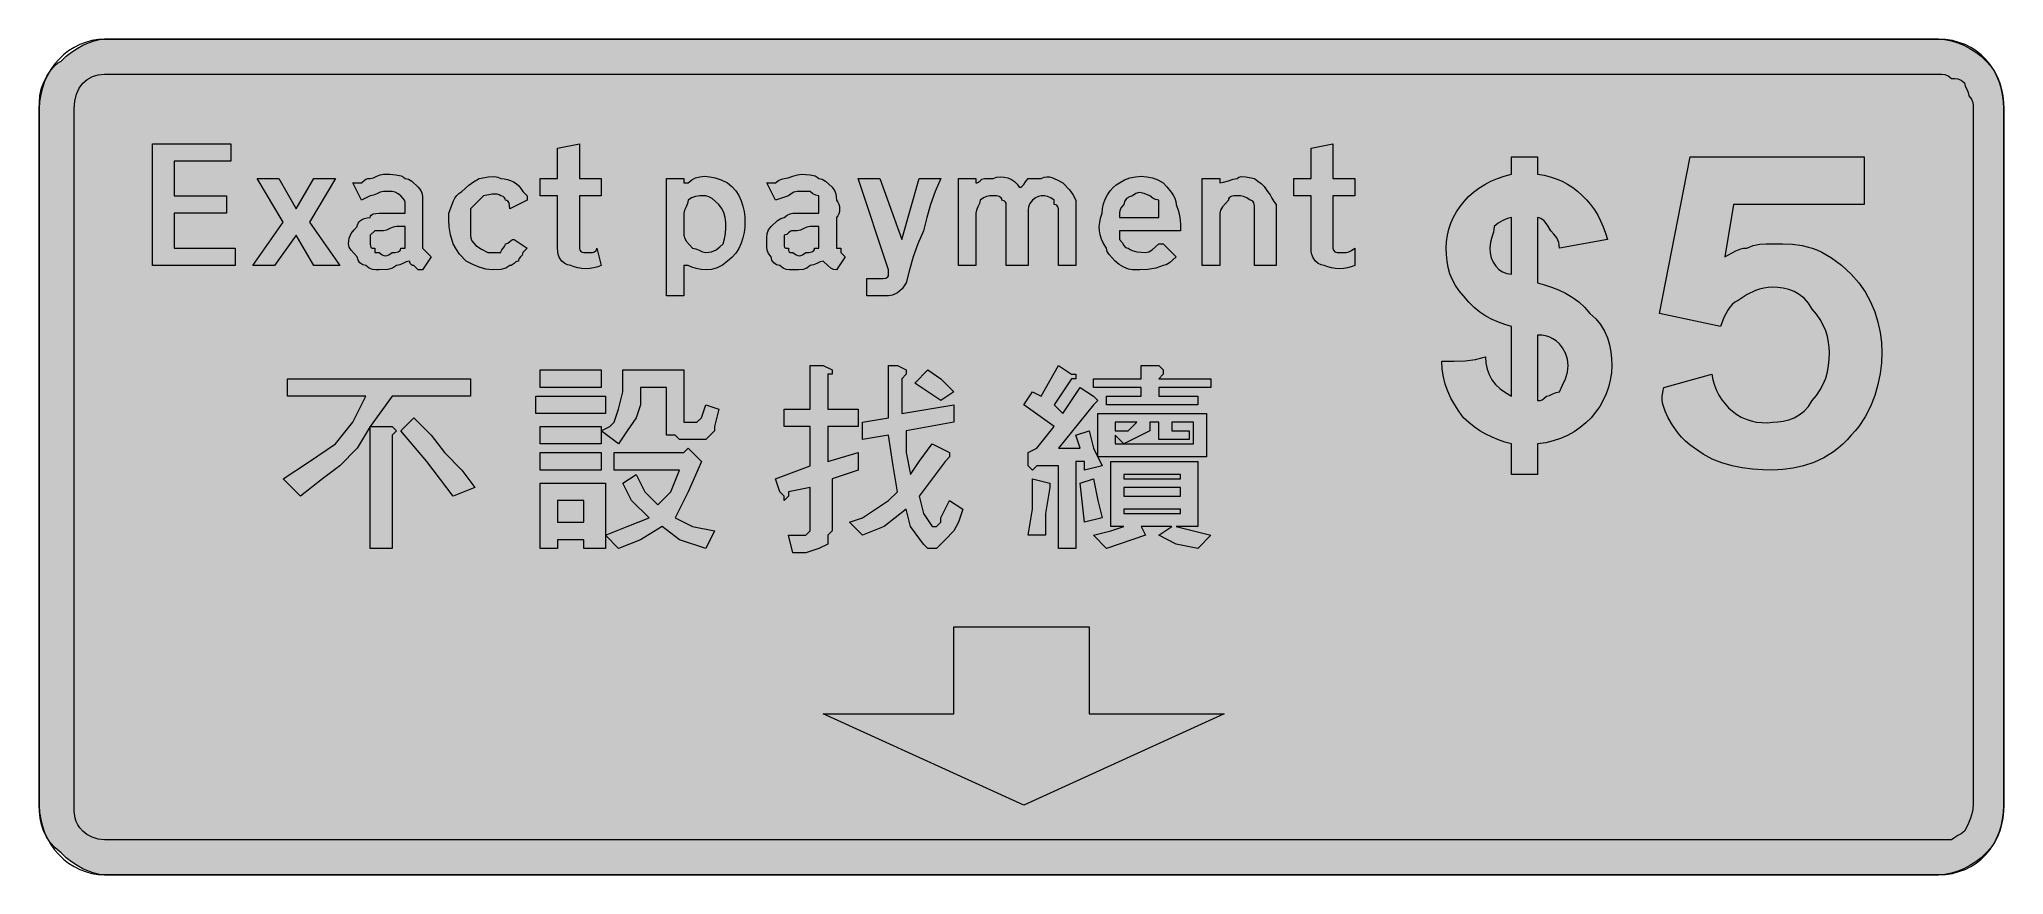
# Model space of a CAD drawing. Header units: metres. Extents: x 12 to 553, y 20 to 251.
import ezdxf

# ---------------------------------------------------------------- set-up
doc = ezdxf.new("R2010")
doc.units = ezdxf.units.M
for name, color, linetype, true_color in [('FILL_BLUE_0000FF', 7, 'Continuous', 0x0000ff), ('FILL_WHITE_FFFFFF', 7, 'Continuous', 0xffffff), ('STROKE_BLUE_0000FF', 7, 'Continuous', 0x0000ff), ('STROKE_WHITE_FFFFFF', 7, 'Continuous', 0xffffff)]:
    doc.layers.add(name, color=color, linetype=linetype, true_color=true_color)

msp = doc.modelspace()

# ---------------------------------------------------------------- hatches: boundary and pattern name
at = {"layer": 'FILL_BLUE_0000FF', "true_color": 0x0000ff}
h = msp.add_hatch(color=7, dxfattribs=at)
h.dxf.hatch_style = 1
h.paths.add_polyline_path([(535.47, 240.96), (536.37, 240.94), (537.27, 240.81), (538.17, 240.45), (539.07, 239.76), (539.97, 239.74), (540.87, 239.61), (541.77, 239.25), (542.67, 238.56), (542.86, 237.66), (543.27, 236.76), (543.68, 235.86), (543.87, 234.96), (544.56, 234.06), (544.92, 233.16), (545.05, 232.26), (545.07, 231.36), (545.07, 39.36), (544.86, 37.56), (544.32, 35.76), (543.55, 33.96), (542.67, 32.16), (541.77, 31.45), (540.87, 30.96), (539.97, 30.47), (539.07, 29.76), (535.47, 29.76), (30.27, 29.76), (28.49, 29.97), (26.82, 30.51), (25.38, 31.28), (24.27, 32.16), (23.48, 33.06), (22.88, 33.96), (22.46, 34.86), (22.17, 35.76), (21.91, 37.56), (21.87, 39.36), (21.87, 231.36), (22.03, 233.5), (22.51, 235.39), (23.26, 237.03), (24.27, 238.41), (25.5, 239.5), (26.93, 240.3), (28.53, 240.79), (30.27, 240.96), (535.47, 240.96)])
at = {"layer": 'FILL_WHITE_FFFFFF', "true_color": 0xffffff}
h = msp.add_hatch(color=7, dxfattribs=at)
h.dxf.hatch_style = 1
h.paths.add_polyline_path([(535.47, 250.56), (537.27, 250.45), (539.05, 250.13), (540.81, 249.61), (542.52, 248.91), (544.18, 248.04), (545.76, 247.02), (547.27, 245.85), (548.67, 244.56), (549.91, 243.16), (550.94, 241.65), (551.77, 240.07), (552.42, 238.41), (552.9, 236.7), (553.23, 234.94), (553.41, 233.16), (553.47, 231.36), (553.47, 39.36), (553.41, 37.56), (553.23, 35.78), (552.9, 34.02), (552.42, 32.31), (551.77, 30.65), (550.94, 29.07), (549.91, 27.56), (548.67, 26.16), (547.27, 24.87), (545.76, 23.7), (544.18, 22.68), (542.52, 21.81), (540.81, 21.11), (539.05, 20.59), (537.27, 20.27), (535.47, 20.16), (30.27, 20.16), (28.87, 20.27), (27.38, 20.59), (25.84, 21.11), (24.27, 21.81), (22.7, 22.68), (21.16, 23.7), (19.67, 24.87), (18.27, 26.16), (16.63, 27.56), (15.31, 29.07), (14.26, 30.65), (13.47, 32.31), (12.9, 34.02), (12.53, 35.78), (12.33, 37.56), (12.27, 39.36), (12.27, 231.36), (12.29, 233.16), (12.42, 234.96), (12.78, 236.76), (13.47, 238.56), (14.39, 240.34), (15.42, 242.01), (16.68, 243.45), (17.42, 244.06), (18.27, 244.56), (19.67, 245.85), (21.16, 247.02), (22.7, 248.04), (24.27, 248.91), (25.84, 249.61), (27.38, 250.13), (28.87, 250.45), (30.27, 250.56), (535.47, 250.56)])
h = msp.add_hatch(color=7, dxfattribs=at)
h.dxf.hatch_style = 1
h.paths.add_polyline_path([(43.47, 221.76), (65.07, 221.76), (65.07, 216.96), (49.47, 216.96), (49.47, 207.36), (63.87, 207.36), (63.87, 202.56), (49.47, 202.56), (49.47, 192.96), (66.27, 192.96), (66.27, 188.16), (43.47, 188.16), (43.47, 221.76)])
h = msp.add_hatch(color=7, dxfattribs=at)
h.dxf.hatch_style = 1
h.paths.add_polyline_path([(161.22, 192.36), (161.58, 191.95), (161.87, 191.81), (162.27, 191.76), (164.67, 191.76), (165.27, 191.91), (165.68, 192.27), (165.82, 192.56), (165.87, 192.96), (167.07, 188.16), (166.12, 187.77), (165.08, 187.48), (163.99, 187.32), (162.87, 187.26), (161.75, 187.32), (160.66, 187.48), (159.62, 187.77), (158.67, 188.16), (157.79, 188.35), (157.02, 188.76), (156.27, 189.36), (155.58, 190.26), (155.22, 191.16), (155.09, 192.06), (155.07, 192.96), (155.07, 207.36), (150.27, 207.36), (150.27, 212.16), (155.07, 212.16), (155.07, 220.56), (161.07, 221.76), (161.07, 212.16), (167.07, 212.16), (167.07, 207.36), (161.07, 207.36), (161.07, 192.96), (161.22, 192.36)])
h = msp.add_hatch(color=7, dxfattribs=at)
h.dxf.hatch_style = 1
h.paths.add_polyline_path([(368.82, 192.36), (369.18, 191.95), (369.47, 191.81), (369.87, 191.76), (372.27, 191.76), (373.02, 191.91), (373.79, 192.27), (374.67, 192.96), (374.67, 188.16), (373.72, 187.77), (372.68, 187.48), (371.59, 187.32), (370.47, 187.26), (369.35, 187.32), (368.26, 187.48), (367.22, 187.77), (366.27, 188.16), (365.39, 188.35), (364.62, 188.76), (363.87, 189.36), (363.18, 190.26), (362.82, 191.16), (362.69, 192.06), (362.67, 192.96), (362.67, 207.36), (357.87, 207.36), (357.87, 212.16), (362.67, 212.16), (362.67, 220.56), (368.67, 221.76), (368.67, 212.16), (374.67, 212.16), (374.67, 207.36), (368.67, 207.36), (368.67, 192.96), (368.82, 192.36)])
h = msp.add_hatch(color=7, dxfattribs=at)
h.dxf.hatch_style = 1
h.paths.add_polyline_path([(411.68, 158.07), (412.47, 156.66), (413.48, 155.37), (414.72, 154.18), (416.18, 153.12), (417.87, 152.16), (417.87, 171.36), (416.07, 171.87), (414.29, 172.5), (412.53, 173.28), (410.82, 174.21), (409.16, 175.31), (407.58, 176.59), (406.07, 178.07), (404.67, 179.76), (403.43, 181.16), (402.4, 182.67), (401.57, 184.25), (400.92, 185.91), (400.44, 187.62), (400.11, 189.38), (399.93, 191.16), (399.87, 192.96), (399.95, 194.74), (400.2, 196.49), (400.61, 198.2), (401.16, 199.86), (401.87, 201.46), (402.72, 203), (403.7, 204.47), (404.82, 205.86), (406.06, 207.17), (407.43, 208.38), (408.91, 209.5), (410.5, 210.51), (412.2, 211.41), (414, 212.19), (415.89, 212.84), (417.87, 213.36), (417.87, 218.16), (425.07, 218.16), (425.07, 213.36), (426.84, 213.07), (428.55, 212.64), (430.2, 212.08), (431.78, 211.39), (433.29, 210.59), (434.73, 209.67), (436.09, 208.64), (437.37, 207.51), (438.56, 206.28), (439.67, 204.96), (440.69, 203.55), (441.61, 202.05), (442.43, 200.48), (443.15, 198.84), (443.76, 197.13), (444.27, 195.36), (431.07, 192.96), (431.02, 193.81), (430.86, 194.55), (430.32, 195.81), (429.55, 196.84), (428.67, 197.76), (427.77, 199.33), (426.87, 200.46), (425.97, 201.13), (425.52, 201.3), (425.07, 201.36), (425.07, 183.36), (426.92, 182.85), (428.84, 182.22), (430.79, 181.44), (432.72, 180.51), (434.6, 179.41), (436.38, 178.13), (438.01, 176.65), (439.47, 174.96), (441.11, 173.5), (442.43, 171.87), (443.48, 170.09), (444.27, 168.21), (444.84, 166.28), (445.21, 164.33), (445.41, 162.41), (445.47, 160.56), (445.37, 158.55), (445.09, 156.58), (444.62, 154.66), (443.97, 152.8), (443.16, 151.01), (442.18, 149.3), (441.05, 147.68), (439.77, 146.16), (438.35, 144.76), (436.8, 143.47), (435.12, 142.33), (433.32, 141.32), (431.41, 140.47), (429.39, 139.79), (427.28, 139.28), (425.07, 138.96), (425.07, 130.56), (417.87, 130.56), (417.87, 138.96), (416.07, 139.47), (414.29, 140.08), (412.53, 140.82), (410.82, 141.66), (409.16, 142.62), (407.58, 143.68), (406.07, 144.87), (404.67, 146.16), (403.38, 147.96), (402.21, 149.78), (401.19, 151.62), (400.32, 153.51), (399.62, 155.45), (399.1, 157.47), (398.78, 159.56), (398.67, 161.76), (402.06, 161.78), (405.12, 161.91), (407.95, 162.27), (410.67, 162.96), (410.78, 161.22), (411.12, 159.58), (411.68, 158.07)])
h.paths.add_polyline_path([(415.47, 200.61), (414.16, 199.84), (413.07, 198.96), (412.88, 197.35), (412.47, 195.96), (412.06, 194.57), (411.87, 192.96), (411.98, 191.62), (412.3, 190.32), (412.82, 189.1), (413.52, 188.01), (414.39, 187.09), (415.41, 186.38), (416.58, 185.92), (417.87, 185.76), (417.87, 201.36), (416.78, 201.15), (415.47, 200.61)], flags=16)
h.paths.add_polyline_path([(425.78, 150.98), (426.27, 151.11), (426.76, 151.47), (427.47, 152.16), (428.37, 152.35), (429.27, 152.76), (430.17, 153.17), (431.07, 153.36), (431.95, 155.16), (432.72, 156.96), (433.26, 158.76), (433.47, 160.56), (433.26, 162.34), (432.72, 164.01), (431.95, 165.45), (431.07, 166.56), (430.17, 167.35), (429.29, 167.95), (428.43, 168.37), (427.62, 168.66), (426.18, 168.92), (425.07, 168.96), (425.07, 150.96), (425.78, 150.98)], flags=16)
h = msp.add_hatch(color=7, dxfattribs=at)
h.dxf.hatch_style = 1
h.paths.add_polyline_path([(473.36, 156.61), (473.79, 155.13), (474.35, 153.72), (475.02, 152.38), (475.81, 151.13), (476.7, 149.98), (477.69, 148.92), (478.77, 147.96), (479.94, 147.12), (481.18, 146.39), (482.49, 145.8), (483.87, 145.33), (485.3, 145.01), (486.79, 144.84), (488.31, 144.82), (489.87, 144.96), (491.27, 145.02), (492.74, 145.22), (494.24, 145.59), (495.72, 146.16), (497.15, 146.95), (498.48, 148), (499.66, 149.32), (500.67, 150.96), (501.91, 152.36), (502.94, 153.87), (503.77, 155.45), (504.42, 157.11), (504.9, 158.82), (505.23, 160.58), (505.41, 162.36), (505.47, 164.16), (505.41, 165.56), (505.23, 167.05), (504.9, 168.59), (504.42, 170.16), (503.77, 171.73), (502.94, 173.27), (501.91, 174.76), (500.67, 176.16), (499.66, 177.8), (498.48, 179.12), (497.15, 180.17), (495.72, 180.96), (494.24, 181.53), (492.74, 181.9), (491.27, 182.1), (489.87, 182.16), (488.57, 182.1), (487.36, 181.93), (486.2, 181.65), (485.07, 181.26), (482.78, 180.13), (480.27, 178.56), (479.42, 178.05), (478.68, 177.43), (478.01, 176.7), (477.42, 175.86), (476.39, 173.83), (475.47, 171.36), (458.67, 174.96), (467.07, 218.16), (515.07, 218.16), (515.07, 204.96), (479.07, 204.96), (476.67, 190.56), (479.67, 192.21), (481.06, 192.75), (481.82, 192.91), (482.67, 192.96), (484.47, 193.65), (486.27, 194.01), (488.07, 194.14), (489.87, 194.16), (492.57, 194.14), (495.27, 194.01), (497.97, 193.65), (500.67, 192.96), (502.02, 192.45), (503.37, 191.83), (506.07, 190.26), (508.77, 188.23), (511.47, 185.76), (513.55, 183.4), (515.31, 180.87), (516.76, 178.19), (517.92, 175.41), (518.79, 172.58), (519.4, 169.73), (519.76, 166.91), (519.87, 164.16), (519.76, 161.36), (519.4, 158.4), (518.79, 155.36), (517.92, 152.31), (516.76, 149.31), (515.31, 146.44), (513.55, 143.77), (512.55, 142.53), (511.47, 141.36), (510.32, 140.07), (509.11, 138.88), (507.87, 137.8), (506.58, 136.82), (503.9, 135.16), (501.12, 133.86), (498.29, 132.9), (495.44, 132.25), (492.62, 131.88), (489.87, 131.76), (487.12, 131.82), (484.3, 132.02), (481.45, 132.39), (478.62, 132.96), (475.84, 133.75), (473.16, 134.8), (470.63, 136.12), (468.27, 137.76), (466.98, 138.71), (465.8, 139.75), (464.73, 140.84), (463.77, 141.96), (462.2, 144.17), (461.07, 146.16), (460.21, 147.98), (459.57, 149.91), (459.41, 150.95), (459.38, 152.07), (459.53, 153.26), (459.87, 154.56), (473.07, 158.16), (473.36, 156.61)])
h = msp.add_hatch(color=7, dxfattribs=at)
h.dxf.hatch_style = 1
h.paths.add_polyline_path([(83.07, 196.56), (77.07, 188.16), (71.07, 188.16), (79.47, 200.16), (72.27, 212.16), (78.27, 212.16), (83.07, 203.76), (87.87, 212.16), (93.87, 212.16), (86.67, 200.16), (95.07, 188.16), (87.87, 188.16), (83.07, 196.56)])
h = msp.add_hatch(color=7, dxfattribs=at)
h.dxf.hatch_style = 1
h.paths.add_polyline_path([(101.78, 211.65), (102.27, 212.01), (102.76, 212.14), (103.47, 212.16), (104.37, 212.35), (105.27, 212.76), (106.17, 213.17), (107.07, 213.36), (108.85, 213.34), (110.52, 213.21), (111.96, 212.85), (112.57, 212.56), (113.07, 212.16), (113.97, 211.95), (114.87, 211.41), (116.67, 209.76), (117.36, 208.86), (117.72, 207.96), (117.85, 207.06), (117.87, 206.16), (117.87, 201.36), (117.87, 192.96), (119.07, 191.76), (120.27, 190.56), (117.87, 186.96), (116.67, 186.96), (115.47, 188.16), (115.07, 188.21), (114.78, 188.35), (114.42, 188.76), (114.27, 189.36), (113.37, 189.17), (112.47, 188.76), (111.57, 188.35), (110.67, 188.16), (110.17, 187.76), (109.58, 187.47), (108.27, 187.11), (105.87, 186.96), (104.97, 186.98), (104.07, 187.11), (103.17, 187.47), (102.27, 188.16), (101.39, 188.37), (100.62, 188.91), (100.08, 189.68), (99.87, 190.56), (98.22, 192.36), (97.68, 193.26), (97.47, 194.16), (97.52, 195.01), (97.68, 195.75), (98.22, 197.01), (98.99, 198.04), (99.87, 198.96), (99.93, 199.41), (100.1, 199.84), (100.38, 200.25), (100.77, 200.61), (101.28, 200.92), (101.9, 201.15), (102.63, 201.31), (103.47, 201.36), (103.52, 201.76), (103.68, 202.05), (104.22, 202.41), (104.99, 202.54), (105.87, 202.56), (109.47, 202.56), (113.07, 202.56), (113.07, 203.76), (113.07, 204.96), (113.05, 205.67), (112.92, 206.16), (112.56, 206.65), (111.87, 207.36), (111.12, 207.96), (110.35, 208.37), (109.47, 208.56), (107.07, 208.56), (106.17, 208.37), (105.27, 207.96), (104.37, 207.55), (103.47, 207.36), (101.07, 206.16), (98.67, 210.96), (101.07, 210.96), (101.78, 211.65)])
h.paths.add_polyline_path([(107.22, 190.92), (107.67, 190.86), (108.12, 190.92), (108.57, 191.08), (109.47, 191.76), (110.35, 191.78), (111.12, 191.91), (111.66, 192.27), (111.82, 192.56), (111.87, 192.96), (113.07, 192.96), (113.07, 194.16), (113.07, 198.96), (110.67, 198.96), (109.77, 198.77), (108.87, 198.36), (107.97, 197.95), (107.07, 197.76), (104.67, 197.76), (103.47, 196.56), (103.47, 194.16), (103.49, 193.47), (103.62, 193.11), (103.98, 192.98), (104.67, 192.96), (104.67, 191.76), (105.87, 191.76), (106.77, 191.08), (107.22, 190.92)], flags=16)
h = msp.add_hatch(color=7, dxfattribs=at)
h.dxf.hatch_style = 1
h.paths.add_polyline_path([(139.47, 191.76), (139.52, 192.16), (139.66, 192.47), (140.07, 192.96), (140.48, 193.45), (140.62, 193.76), (140.67, 194.16), (141.07, 194.21), (141.38, 194.35), (141.87, 194.76), (142.36, 195.17), (142.67, 195.31), (143.07, 195.36), (146.67, 192.96), (145.47, 191.76), (145.42, 191.36), (145.28, 191.05), (144.87, 190.56), (144.46, 190.07), (144.32, 189.76), (144.27, 189.36), (143.87, 189.31), (143.56, 189.17), (143.07, 188.76), (142.58, 188.35), (142.27, 188.21), (141.87, 188.16), (141.37, 187.76), (140.78, 187.47), (139.47, 187.11), (137.07, 186.96), (135.27, 187.17), (133.47, 187.71), (131.67, 188.48), (129.87, 189.36), (128.07, 191.31), (127.17, 192.57), (126.27, 194.16), (125.58, 196.65), (125.22, 198.81), (125.09, 200.74), (125.07, 202.56), (126.42, 206.01), (126.79, 206.77), (127.26, 207.45), (127.88, 208.06), (128.67, 208.56), (130.62, 210.36), (131.88, 211.26), (133.47, 212.16), (136.02, 212.61), (137.69, 212.67), (138.57, 212.5), (139.47, 212.16), (140.37, 212.1), (141.25, 211.93), (142.11, 211.65), (142.92, 211.26), (143.68, 210.75), (144.36, 210.13), (144.97, 209.4), (145.47, 208.56), (146.67, 207.36), (146.67, 206.16), (141.87, 203.76), (141.85, 204.64), (141.72, 205.41), (141.36, 205.95), (141.07, 206.11), (140.67, 206.16), (140.62, 206.56), (140.48, 206.85), (140.07, 207.21), (139.47, 207.36), (138.97, 207.7), (138.38, 207.87), (137.07, 207.81), (134.67, 207.36), (131.07, 203.76), (131.07, 196.56), (131.18, 195.71), (131.48, 194.97), (131.96, 194.3), (132.57, 193.71), (134.11, 192.68), (135.87, 191.76), (139.47, 191.76)])
h = msp.add_hatch(color=7, dxfattribs=at)
h.dxf.hatch_style = 1
h.paths.add_polyline_path([(193.1, 212.31), (194.28, 212.65), (195.57, 212.76), (196.98, 212.65), (198.5, 212.31), (200.13, 211.75), (201.87, 210.96), (203.11, 209.95), (204.14, 208.77), (204.97, 207.44), (205.62, 206.01), (206.1, 204.53), (206.43, 203.03), (206.61, 201.56), (206.67, 200.16), (206.61, 198.76), (206.43, 197.29), (206.1, 195.79), (205.62, 194.31), (204.97, 192.88), (204.14, 191.55), (203.11, 190.37), (201.87, 189.36), (200.47, 188.23), (199, 187.48), (197.5, 187.08), (196.02, 186.96), (194.59, 187.06), (193.26, 187.33), (192.08, 187.72), (191.07, 188.16), (189.87, 188.16), (189.87, 179.76), (185.07, 179.76), (185.07, 212.16), (189.87, 212.16), (189.87, 210.96), (191.07, 210.96), (192.03, 211.75), (193.1, 212.31)])
h.paths.add_polyline_path([(190.47, 204.36), (190.06, 203.46), (189.87, 202.56), (189.87, 201.36), (189.87, 197.76), (189.87, 196.56), (190.08, 195.66), (190.62, 194.76), (192.27, 192.96), (193.17, 192.77), (194.07, 192.36), (194.97, 191.95), (195.87, 191.76), (196.72, 191.81), (197.46, 191.97), (198.72, 192.51), (199.75, 193.28), (200.67, 194.16), (201.06, 195.56), (201.33, 197.03), (201.45, 198.53), (201.42, 200.01), (201.22, 201.44), (200.84, 202.77), (200.26, 203.95), (199.47, 204.96), (197.67, 206.61), (196.77, 207.15), (195.87, 207.36), (194.28, 207.34), (193.02, 207.21), (191.99, 206.85), (191.07, 206.16), (190.88, 205.26), (190.47, 204.36)], flags=16)
h = msp.add_hatch(color=7, dxfattribs=at)
h.dxf.hatch_style = 1
h.paths.add_polyline_path([(215.95, 211.65), (216.72, 212.01), (217.47, 212.16), (218.56, 212.35), (219.87, 212.76), (221.18, 213.17), (222.27, 213.36), (224.67, 213.21), (225.98, 212.85), (226.57, 212.56), (227.07, 212.16), (227.97, 211.95), (228.87, 211.41), (230.67, 209.76), (231.36, 208.86), (231.72, 207.96), (231.85, 207.06), (231.87, 206.16), (232.26, 205.66), (232.55, 205.07), (232.71, 204.43), (232.77, 203.76), (232.71, 203.09), (232.55, 202.45), (232.26, 201.86), (231.87, 201.36), (231.87, 192.96), (233.07, 192.96), (233.07, 191.76), (234.27, 190.56), (231.87, 186.96), (231.12, 187.11), (230.35, 187.47), (229.47, 188.16), (228.27, 189.36), (227.37, 189.17), (226.47, 188.76), (225.57, 188.35), (224.67, 188.16), (223.75, 187.47), (222.72, 187.11), (221.46, 186.98), (219.87, 186.96), (218.97, 186.98), (218.07, 187.11), (217.17, 187.47), (216.27, 188.16), (215.39, 188.37), (214.62, 188.91), (214.08, 189.68), (213.87, 190.56), (213.18, 191.46), (212.82, 192.36), (212.69, 193.26), (212.67, 194.16), (212.69, 195.75), (212.82, 197.01), (213.18, 198.04), (213.87, 198.96), (215.67, 200.61), (216.57, 201.15), (217.47, 201.36), (218.35, 202.05), (219.12, 202.41), (219.87, 202.56), (223.47, 202.56), (227.07, 202.56), (227.07, 203.76), (227.07, 204.96), (227.07, 207.36), (226.19, 207.55), (225.42, 207.96), (224.67, 208.56), (221.07, 208.56), (220.19, 208.37), (219.42, 207.96), (218.67, 207.36), (215.07, 206.16), (212.67, 210.96), (215.07, 210.96), (215.95, 211.65)])
h.paths.add_polyline_path([(221.22, 190.92), (221.67, 190.86), (222.12, 190.92), (222.57, 191.08), (223.47, 191.76), (224.35, 191.78), (225.12, 191.91), (225.66, 192.27), (225.82, 192.56), (225.87, 192.96), (227.07, 192.96), (227.07, 194.16), (227.07, 198.96), (224.67, 198.96), (223.77, 198.77), (222.87, 198.36), (221.97, 197.95), (221.07, 197.76), (219.87, 197.76), (219.47, 197.71), (219.16, 197.57), (218.67, 197.16), (218.18, 196.75), (217.87, 196.61), (217.47, 196.56), (217.47, 194.16), (217.49, 193.47), (217.62, 193.11), (217.98, 192.98), (218.67, 192.96), (218.69, 192.27), (218.82, 191.91), (219.18, 191.78), (219.87, 191.76), (220.77, 191.08), (221.22, 190.92)], flags=16)
h = msp.add_hatch(color=7, dxfattribs=at)
h.dxf.hatch_style = 1
h.paths.add_polyline_path([(246.27, 186.96), (237.87, 212.16), (243.87, 212.16), (249.87, 195.36), (254.67, 212.16), (260.67, 212.16), (259.08, 208.56), (257.82, 204.96), (256.79, 201.36), (255.87, 197.76), (254.28, 194.16), (253.02, 190.56), (251.99, 186.96), (251.07, 183.36), (250.57, 182.52), (249.98, 181.78), (249.34, 181.17), (248.67, 180.66), (247.36, 179.98), (246.27, 179.76), (242.67, 179.76), (240.27, 179.76), (240.27, 184.56), (243.87, 184.56), (244.75, 184.58), (245.52, 184.71), (246.06, 185.07), (246.22, 185.36), (246.27, 185.76), (246.27, 186.96)])
h = msp.add_hatch(color=7, dxfattribs=at)
h.dxf.hatch_style = 1
h.paths.add_polyline_path([(270.27, 210.96), (270.67, 211.01), (270.98, 211.15), (271.47, 211.56), (271.96, 211.97), (272.27, 212.11), (272.67, 212.16), (275.07, 212.16), (276.02, 212.5), (277.04, 212.63), (278.09, 212.56), (279.12, 212.31), (280.1, 211.89), (280.98, 211.32), (281.71, 210.6), (282.27, 209.76), (282.67, 209.81), (282.98, 209.97), (283.47, 210.51), (283.96, 211.28), (284.67, 212.16), (288.27, 212.16), (289.12, 212.5), (289.88, 212.65), (290.59, 212.62), (291.27, 212.46), (292.66, 211.82), (294.27, 210.96), (296.07, 209.01), (296.97, 207.75), (297.87, 206.16), (297.87, 204.96), (297.87, 188.16), (293.07, 188.16), (293.07, 203.76), (292.92, 204.36), (292.56, 204.77), (292.27, 204.91), (291.87, 204.96), (291.87, 206.16), (290.97, 206.85), (290.07, 207.21), (289.17, 207.34), (288.27, 207.36), (287.52, 207.21), (286.75, 206.85), (285.87, 206.16), (285.18, 205.26), (284.82, 204.36), (284.69, 203.46), (284.67, 202.56), (284.67, 188.16), (278.67, 188.16), (278.67, 203.76), (278.67, 204.96), (278.62, 205.36), (278.48, 205.65), (278.07, 206.01), (277.47, 206.16), (277.42, 206.56), (277.26, 206.85), (276.72, 207.21), (275.95, 207.34), (275.07, 207.36), (274.17, 207.34), (273.27, 207.21), (272.37, 206.85), (271.47, 206.16), (271.28, 205.26), (270.87, 204.36), (270.46, 203.46), (270.27, 202.56), (270.27, 188.16), (265.47, 188.16), (265.47, 212.16), (270.27, 212.16), (270.27, 210.96)])
h = msp.add_hatch(color=7, dxfattribs=at)
h.dxf.hatch_style = 1
h.paths.add_polyline_path([(311.07, 187.71), (309.76, 188.48), (308.67, 189.36), (307.02, 191.16), (306.48, 192.06), (306.27, 192.96), (305.48, 194.26), (304.9, 195.47), (304.52, 196.63), (304.32, 197.76), (304.29, 198.89), (304.41, 200.05), (304.68, 201.26), (305.07, 202.56), (305.18, 203.91), (305.48, 205.22), (305.96, 206.48), (306.57, 207.66), (307.3, 208.72), (308.11, 209.65), (308.97, 210.4), (309.87, 210.96), (311.27, 211.75), (312.76, 212.31), (314.3, 212.65), (315.87, 212.76), (317.44, 212.65), (318.98, 212.31), (320.47, 211.75), (321.87, 210.96), (322.94, 209.85), (324.12, 208.41), (324.65, 207.6), (325.08, 206.74), (325.36, 205.86), (325.47, 204.96), (326.16, 203.16), (326.52, 201.36), (326.65, 199.56), (326.67, 197.76), (309.87, 197.76), (309.87, 195.36), (310.58, 194.48), (311.07, 193.71), (311.56, 193.17), (311.87, 193.01), (312.27, 192.96), (312.77, 192.56), (313.36, 192.27), (314.67, 191.91), (317.07, 191.76), (317.97, 191.97), (318.87, 192.51), (320.67, 194.16), (321.87, 194.16), (325.47, 190.56), (323.67, 188.91), (322.77, 188.37), (321.87, 188.16), (320.92, 187.76), (319.88, 187.47), (317.67, 187.11), (315.46, 186.98), (313.47, 186.96), (312.38, 187.17), (311.07, 187.71)])
h.paths.add_polyline_path([(320.67, 206.16), (319.79, 206.35), (319.02, 206.76), (318.27, 207.36), (316.68, 208.03), (315.42, 208.26), (314.88, 208.2), (314.39, 208.03), (313.47, 207.36), (312.59, 207.15), (311.82, 206.61), (311.28, 205.84), (311.07, 204.96), (310.38, 204.23), (310.02, 203.61), (309.89, 202.77), (309.87, 201.36), (320.67, 201.36), (320.67, 206.16)], flags=16)
h = msp.add_hatch(color=7, dxfattribs=at)
h.dxf.hatch_style = 1
h.paths.add_polyline_path([(341.39, 207.34), (340.62, 207.21), (340.08, 206.85), (339.92, 206.56), (339.87, 206.16), (338.22, 204.36), (337.68, 203.46), (337.47, 202.56), (337.47, 188.16), (332.67, 188.16), (332.67, 212.16), (337.47, 212.16), (337.47, 210.96), (338.56, 211.15), (339.87, 211.56), (341.18, 211.97), (342.27, 212.16), (342.77, 212.5), (343.36, 212.67), (344.67, 212.61), (347.07, 212.16), (347.97, 211.43), (348.87, 210.81), (349.77, 209.97), (350.67, 208.56), (351.38, 207.66), (351.87, 206.76), (352.36, 205.86), (353.07, 204.96), (353.07, 188.16), (347.07, 188.16), (347.07, 203.76), (347.05, 204.64), (346.92, 205.41), (346.56, 205.95), (346.27, 206.11), (345.87, 206.16), (344.97, 206.85), (344.07, 207.21), (343.17, 207.34), (342.27, 207.36), (341.39, 207.34)])
h = msp.add_hatch(color=7, dxfattribs=at)
h.dxf.hatch_style = 1
h.paths.add_polyline_path([(90.27, 129.36), (84.27, 124.56), (79.47, 129.36), (86.67, 134.16), (93.87, 138.96), (98.67, 144.96), (102.27, 152.16), (80.67, 152.16), (80.67, 156.96), (131.07, 156.96), (131.07, 152.16), (109.47, 152.16), (103.47, 143.76), (99.87, 137.76), (95.07, 132.96), (90.27, 129.36)])
h = msp.add_hatch(color=7, dxfattribs=at)
h.dxf.hatch_style = 1
h.paths.add_polyline_path([(167.07, 159.36), (167.07, 154.56), (150.27, 154.56), (150.27, 159.36), (167.07, 159.36)])
h = msp.add_hatch(color=7, dxfattribs=at)
h.dxf.hatch_style = 1
h.paths.add_polyline_path([(189.87, 159.36), (189.87, 147.36), (189.87, 144.96), (191.07, 144.96), (192.27, 144.96), (193.47, 144.96), (194.67, 146.16), (195.87, 149.76), (199.47, 148.56), (198.27, 143.76), (198.27, 142.56), (197.07, 141.36), (195.87, 140.16), (194.67, 140.16), (188.67, 140.16), (187.47, 141.36), (185.07, 141.36), (185.07, 142.56), (185.07, 144.96), (185.07, 154.56), (177.87, 154.56), (177.87, 149.76), (176.67, 146.16), (174.27, 142.56), (171.87, 138.96), (167.07, 142.56), (169.47, 143.76), (170.67, 144.96), (171.87, 148.56), (173.07, 153.36), (173.07, 159.36), (189.87, 159.36)])
h = msp.add_hatch(color=7, dxfattribs=at)
h.dxf.hatch_style = 1
h.paths.add_polyline_path([(224.67, 148.56), (224.67, 160.56), (228.27, 160.56), (230.67, 159.36), (230.67, 158.16), (229.47, 158.16), (229.47, 148.56), (237.87, 148.56), (237.87, 143.76), (229.47, 143.76), (229.47, 134.16), (237.87, 136.56), (237.87, 131.76), (230.67, 129.36), (230.67, 114.96), (229.47, 113.76), (229.47, 111.36), (227.07, 110.16), (223.47, 108.96), (219.87, 108.96), (218.67, 113.76), (222.27, 113.76), (223.47, 113.76), (224.67, 114.96), (224.67, 116.16), (224.67, 117.36), (224.67, 126.96), (218.67, 125.76), (218.67, 124.56), (217.47, 123.36), (217.47, 124.56), (216.27, 125.76), (215.07, 129.36), (224.67, 132.96), (224.67, 143.76), (217.47, 143.76), (217.47, 148.56), (224.67, 148.56)])
h = msp.add_hatch(color=7, dxfattribs=at)
h.dxf.hatch_style = 1
h.paths.add_polyline_path([(246.27, 146.16), (246.27, 160.56), (248.67, 160.56), (251.07, 159.36), (251.07, 158.16), (249.87, 156.96), (249.87, 147.36), (264.27, 149.76), (264.27, 144.96), (251.07, 142.56), (251.07, 136.56), (252.27, 130.56), (254.67, 134.16), (258.27, 138.96), (260.67, 137.76), (263.07, 136.56), (263.07, 135.36), (261.87, 134.16), (258.27, 129.36), (254.67, 124.56), (255.87, 119.76), (258.27, 116.16), (259.47, 116.16), (260.67, 117.36), (260.67, 118.56), (263.07, 123.36), (266.67, 120.96), (265.47, 117.36), (264.27, 114.96), (261.87, 112.56), (260.67, 111.36), (259.47, 110.16), (258.27, 110.16), (257.07, 110.16), (255.87, 111.36), (252.27, 116.16), (251.07, 120.96), (245.07, 116.16), (239.07, 113.76), (235.47, 117.36), (239.07, 118.56), (242.67, 120.96), (246.27, 123.36), (248.67, 125.76), (247.47, 132.96), (246.27, 141.36), (239.07, 140.16), (239.07, 144.96), (246.27, 146.16)])
h = msp.add_hatch(color=7, dxfattribs=at)
h.dxf.hatch_style = 1
h.paths.add_polyline_path([(257.07, 153.36), (253.47, 155.76), (257.07, 159.36), (260.67, 156.96), (264.27, 153.36), (260.67, 150.96), (257.07, 153.36)])
h = msp.add_hatch(color=7, dxfattribs=at)
h.dxf.hatch_style = 1
h.paths.add_polyline_path([(288.27, 152.16), (293.07, 160.56), (296.67, 158.16), (297.87, 158.16), (297.87, 156.96), (296.67, 156.96), (291.87, 149.76), (294.27, 147.36), (299.07, 154.56), (302.67, 152.16), (303.87, 150.96), (302.67, 149.76), (293.07, 137.76), (299.07, 137.76), (297.87, 141.36), (301.47, 142.56), (302.67, 137.76), (305.07, 132.96), (300.27, 131.76), (300.27, 134.16), (297.87, 134.16), (297.87, 110.16), (293.07, 110.16), (293.07, 132.96), (287.07, 132.96), (285.87, 131.76), (284.67, 132.96), (284.67, 136.56), (287.07, 137.76), (291.87, 143.76), (283.47, 149.76), (285.87, 153.36), (288.27, 152.16)])
h = msp.add_hatch(color=7, dxfattribs=at)
h.dxf.hatch_style = 1
h.paths.add_polyline_path([(315.87, 156.96), (315.87, 160.56), (320.67, 160.56), (321.87, 159.36), (321.87, 158.16), (320.67, 156.96), (335.07, 156.96), (335.07, 154.56), (320.67, 154.56), (320.67, 152.16), (331.47, 152.16), (331.47, 149.76), (306.27, 149.76), (306.27, 152.16), (315.87, 152.16), (315.87, 154.56), (302.67, 154.56), (302.67, 156.96), (315.87, 156.96)])
h = msp.add_hatch(color=7, dxfattribs=at)
h.dxf.hatch_style = 1
h.paths.add_polyline_path([(168.27, 152.16), (168.27, 147.36), (149.07, 147.36), (149.07, 152.16), (168.27, 152.16)])
h = msp.add_hatch(color=7, dxfattribs=at)
h.dxf.hatch_style = 1
h.paths.add_polyline_path([(119.07, 134.16), (111.87, 142.56), (115.47, 146.16), (120.27, 141.36), (123.87, 136.56), (128.67, 131.76), (132.27, 126.96), (126.27, 124.56), (119.07, 134.16)])
h = msp.add_hatch(color=7, dxfattribs=at)
h.dxf.hatch_style = 1
h.paths.add_polyline_path([(303.87, 135.36), (303.87, 147.36), (333.87, 147.36), (333.87, 135.36), (303.87, 135.36)])
h.paths.add_polyline_path([(308.67, 144.96), (308.67, 142.56), (312.27, 142.56), (314.67, 144.96), (308.67, 144.96)], flags=16)
h.paths.add_polyline_path([(308.67, 138.96), (311.07, 138.96), (308.67, 141.36), (308.67, 138.96)], flags=16)
h.paths.add_polyline_path([(330.27, 138.96), (330.27, 144.96), (324.27, 144.96), (324.27, 142.56), (325.47, 142.56), (329.07, 142.56), (329.07, 140.16), (323.07, 140.16), (321.87, 140.16), (320.67, 140.16), (320.67, 141.36), (320.67, 142.56), (320.67, 144.96), (318.27, 144.96), (318.27, 142.56), (315.87, 141.36), (313.47, 140.16), (311.07, 138.96), (330.27, 138.96)], flags=16)
h = msp.add_hatch(color=7, dxfattribs=at)
h.dxf.hatch_style = 1
h.paths.add_polyline_path([(110.67, 142.56), (109.47, 141.36), (109.47, 110.16), (103.47, 110.16), (103.47, 143.76), (108.27, 143.76), (109.47, 143.76), (110.67, 142.56)])
h = msp.add_hatch(color=7, dxfattribs=at)
h.dxf.hatch_style = 1
h.paths.add_polyline_path([(167.07, 143.76), (167.07, 138.96), (150.27, 138.96), (150.27, 143.76), (167.07, 143.76)])
h = msp.add_hatch(color=7, dxfattribs=at)
h.dxf.hatch_style = 1
h.paths.add_polyline_path([(167.07, 136.56), (167.07, 131.76), (150.27, 131.76), (150.27, 136.56), (167.07, 136.56)])
h = msp.add_hatch(color=7, dxfattribs=at)
h.dxf.hatch_style = 1
h.paths.add_polyline_path([(189.87, 136.56), (191.07, 137.76), (194.67, 134.16), (191.07, 125.76), (187.47, 118.56), (192.27, 116.16), (198.27, 114.96), (195.87, 110.16), (188.67, 112.56), (183.87, 116.16), (177.87, 112.56), (171.87, 110.16), (168.27, 113.76), (174.27, 116.16), (180.27, 118.56), (175.47, 123.36), (173.07, 128.16), (176.67, 130.56), (179.07, 125.76), (182.67, 122.16), (186.27, 125.76), (188.67, 131.76), (170.67, 131.76), (170.67, 136.56), (189.87, 136.56)])
h = msp.add_hatch(color=7, dxfattribs=at)
h.dxf.hatch_style = 1
h.paths.add_polyline_path([(330.27, 114.96), (335.07, 113.76), (331.47, 110.16), (325.47, 111.36), (320.67, 113.76), (324.27, 116.16), (315.87, 116.16), (317.07, 113.76), (306.27, 110.16), (302.67, 113.76), (307.47, 114.96), (311.07, 116.16), (307.47, 116.16), (307.47, 134.16), (331.47, 134.16), (331.47, 116.16), (325.47, 116.16), (330.27, 114.96)])
h.paths.add_polyline_path([(311.07, 129.36), (326.67, 129.36), (326.67, 130.56), (311.07, 130.56), (311.07, 129.36)], flags=16)
h.paths.add_polyline_path([(311.07, 120.96), (311.07, 119.76), (326.67, 119.76), (326.67, 120.96), (311.07, 120.96)], flags=16)
h.paths.add_polyline_path([(326.67, 126.96), (311.07, 126.96), (311.07, 124.56), (326.67, 124.56), (326.67, 126.96)], flags=16)
h = msp.add_hatch(color=7, dxfattribs=at)
h.dxf.hatch_style = 1
h.paths.add_polyline_path([(162.27, 110.16), (162.27, 112.56), (155.07, 112.56), (155.07, 110.16), (150.27, 110.16), (150.27, 128.16), (168.27, 128.16), (168.27, 110.16), (162.27, 110.16)])
h.paths.add_polyline_path([(162.27, 123.36), (155.07, 123.36), (155.07, 117.36), (162.27, 117.36), (162.27, 123.36)], flags=16)
h = msp.add_hatch(color=7, dxfattribs=at)
h.dxf.hatch_style = 1
h.paths.add_polyline_path([(285.87, 120.96), (285.87, 129.36), (290.67, 128.16), (290.67, 126.96), (289.47, 119.76), (289.47, 113.76), (284.67, 113.76), (285.87, 120.96)])
h = msp.add_hatch(color=7, dxfattribs=at)
h.dxf.hatch_style = 1
h.paths.add_polyline_path([(303.87, 123.36), (305.07, 118.56), (300.27, 117.36), (299.07, 128.16), (302.67, 129.36), (303.87, 123.36)])
h = msp.add_hatch(color=7, dxfattribs=at)
h.dxf.hatch_style = 1
h.paths.add_polyline_path([(301.47, 88.56), (301.47, 64.56), (338.67, 64.56), (283.47, 39.36), (228.27, 64.56), (264.27, 64.56), (264.27, 88.56), (301.47, 88.56)])

# ---------------------------------------------------------------- linework, layer by layer
at = {"layer": 'FILL_BLUE_0000FF', "lineweight": 0, "true_color": 0x0000ff}
msp.add_lwpolyline([(535.47, 240.96), (536.37, 240.94), (537.27, 240.81), (538.17, 240.45), (539.07, 239.76), (539.97, 239.74), (540.87, 239.61), (541.77, 239.25), (542.67, 238.56), (542.86, 237.66), (543.27, 236.76), (543.68, 235.86), (543.87, 234.96), (544.56, 234.06), (544.92, 233.16), (545.05, 232.26), (545.07, 231.36), (545.07, 39.36), (544.86, 37.56), (544.32, 35.76), (543.55, 33.96), (542.67, 32.16), (541.77, 31.45), (540.87, 30.96), (539.97, 30.47), (539.07, 29.76), (535.47, 29.76), (30.27, 29.76), (28.49, 29.97), (26.82, 30.51), (25.38, 31.28), (24.27, 32.16), (23.48, 33.06), (22.88, 33.96), (22.46, 34.86), (22.17, 35.76), (21.91, 37.56), (21.87, 39.36), (21.87, 231.36), (22.03, 233.5), (22.51, 235.39), (23.26, 237.03), (24.27, 238.41), (25.5, 239.5), (26.93, 240.3), (28.53, 240.79), (30.27, 240.96)], close=True, dxfattribs=at)
at = {"layer": 'FILL_WHITE_FFFFFF', "lineweight": 0, "true_color": 0xffffff}
for points in [[(535.47, 250.56), (537.27, 250.45), (539.05, 250.13), (540.81, 249.61), (542.52, 248.91), (544.18, 248.04), (545.76, 247.02), (547.27, 245.85), (548.67, 244.56), (549.91, 243.16), (550.94, 241.65), (551.77, 240.07), (552.42, 238.41), (552.9, 236.7), (553.23, 234.94), (553.41, 233.16), (553.47, 231.36), (553.47, 39.36), (553.41, 37.56), (553.23, 35.78), (552.9, 34.02), (552.42, 32.31), (551.77, 30.65), (550.94, 29.07), (549.91, 27.56), (548.67, 26.16), (547.27, 24.87), (545.76, 23.7), (544.18, 22.68), (542.52, 21.81), (540.81, 21.11), (539.05, 20.59), (537.27, 20.27), (535.47, 20.16), (30.27, 20.16), (28.87, 20.27), (27.38, 20.59), (25.84, 21.11), (24.27, 21.81), (22.7, 22.68), (21.16, 23.7), (19.67, 24.87), (18.27, 26.16), (16.63, 27.56), (15.31, 29.07), (14.26, 30.65), (13.47, 32.31), (12.9, 34.02), (12.53, 35.78), (12.33, 37.56), (12.27, 39.36), (12.27, 231.36), (12.29, 233.16), (12.42, 234.96), (12.78, 236.76), (13.47, 238.56), (14.39, 240.34), (15.42, 242.01), (16.68, 243.45), (17.42, 244.06), (18.27, 244.56), (19.67, 245.85), (21.16, 247.02), (22.7, 248.04), (24.27, 248.91), (25.84, 249.61), (27.38, 250.13), (28.87, 250.45), (30.27, 250.56)], [(43.47, 221.76), (65.07, 221.76), (65.07, 216.96), (49.47, 216.96), (49.47, 207.36), (63.87, 207.36), (63.87, 202.56), (49.47, 202.56), (49.47, 192.96), (66.27, 192.96), (66.27, 188.16), (43.47, 188.16)], [(161.22, 192.36), (161.58, 191.95), (161.87, 191.81), (162.27, 191.76), (164.67, 191.76), (165.27, 191.91), (165.68, 192.27), (165.82, 192.56), (165.87, 192.96), (167.07, 188.16), (166.12, 187.77), (165.08, 187.48), (163.99, 187.32), (162.87, 187.26), (161.75, 187.32), (160.66, 187.48), (159.62, 187.77), (158.67, 188.16), (157.79, 188.35), (157.02, 188.76), (156.27, 189.36), (155.58, 190.26), (155.22, 191.16), (155.09, 192.06), (155.07, 192.96), (155.07, 207.36), (150.27, 207.36), (150.27, 212.16), (155.07, 212.16), (155.07, 220.56), (161.07, 221.76), (161.07, 212.16), (167.07, 212.16), (167.07, 207.36), (161.07, 207.36), (161.07, 192.96)], [(368.82, 192.36), (369.18, 191.95), (369.47, 191.81), (369.87, 191.76), (372.27, 191.76), (373.02, 191.91), (373.79, 192.27), (374.67, 192.96), (374.67, 188.16), (373.72, 187.77), (372.68, 187.48), (371.59, 187.32), (370.47, 187.26), (369.35, 187.32), (368.26, 187.48), (367.22, 187.77), (366.27, 188.16), (365.39, 188.35), (364.62, 188.76), (363.87, 189.36), (363.18, 190.26), (362.82, 191.16), (362.69, 192.06), (362.67, 192.96), (362.67, 207.36), (357.87, 207.36), (357.87, 212.16), (362.67, 212.16), (362.67, 220.56), (368.67, 221.76), (368.67, 212.16), (374.67, 212.16), (374.67, 207.36), (368.67, 207.36), (368.67, 192.96)], [(411.68, 158.07), (412.47, 156.66), (413.48, 155.37), (414.72, 154.18), (416.18, 153.12), (417.87, 152.16), (417.87, 171.36), (416.07, 171.87), (414.29, 172.5), (412.53, 173.28), (410.82, 174.21), (409.16, 175.31), (407.58, 176.59), (406.07, 178.07), (404.67, 179.76), (403.43, 181.16), (402.4, 182.67), (401.57, 184.25), (400.92, 185.91), (400.44, 187.62), (400.11, 189.38), (399.93, 191.16), (399.87, 192.96), (399.95, 194.74), (400.2, 196.49), (400.61, 198.2), (401.16, 199.86), (401.87, 201.46), (402.72, 203), (403.7, 204.47), (404.82, 205.86), (406.06, 207.17), (407.43, 208.38), (408.91, 209.5), (410.5, 210.51), (412.2, 211.41), (414, 212.19), (415.89, 212.84), (417.87, 213.36), (417.87, 218.16), (425.07, 218.16), (425.07, 213.36), (426.84, 213.07), (428.55, 212.64), (430.2, 212.08), (431.78, 211.39), (433.29, 210.59), (434.73, 209.67), (436.09, 208.64), (437.37, 207.51), (438.56, 206.28), (439.67, 204.96), (440.69, 203.55), (441.61, 202.05), (442.43, 200.48), (443.15, 198.84), (443.76, 197.13), (444.27, 195.36), (431.07, 192.96), (431.02, 193.81), (430.86, 194.55), (430.32, 195.81), (429.55, 196.84), (428.67, 197.76), (427.77, 199.33), (426.87, 200.46), (425.97, 201.13), (425.52, 201.3), (425.07, 201.36), (425.07, 183.36), (426.92, 182.85), (428.84, 182.22), (430.79, 181.44), (432.72, 180.51), (434.6, 179.41), (436.38, 178.13), (438.01, 176.65), (439.47, 174.96), (441.11, 173.5), (442.43, 171.87), (443.48, 170.09), (444.27, 168.21), (444.84, 166.28), (445.21, 164.33), (445.41, 162.41), (445.47, 160.56), (445.37, 158.55), (445.09, 156.58), (444.62, 154.66), (443.97, 152.8), (443.16, 151.01), (442.18, 149.3), (441.05, 147.68), (439.77, 146.16), (438.35, 144.76), (436.8, 143.47), (435.12, 142.33), (433.32, 141.32), (431.41, 140.47), (429.39, 139.79), (427.28, 139.28), (425.07, 138.96), (425.07, 130.56), (417.87, 130.56), (417.87, 138.96), (416.07, 139.47), (414.29, 140.08), (412.53, 140.82), (410.82, 141.66), (409.16, 142.62), (407.58, 143.68), (406.07, 144.87), (404.67, 146.16), (403.38, 147.96), (402.21, 149.78), (401.19, 151.62), (400.32, 153.51), (399.62, 155.45), (399.1, 157.47), (398.78, 159.56), (398.67, 161.76), (402.06, 161.78), (405.12, 161.91), (407.95, 162.27), (410.67, 162.96), (410.78, 161.22), (411.12, 159.58)], [(473.36, 156.61), (473.79, 155.13), (474.35, 153.72), (475.02, 152.38), (475.81, 151.13), (476.7, 149.98), (477.69, 148.92), (478.77, 147.96), (479.94, 147.12), (481.18, 146.39), (482.49, 145.8), (483.87, 145.33), (485.3, 145.01), (486.79, 144.84), (488.31, 144.82), (489.87, 144.96), (491.27, 145.02), (492.74, 145.22), (494.24, 145.59), (495.72, 146.16), (497.15, 146.95), (498.48, 148), (499.66, 149.32), (500.67, 150.96), (501.91, 152.36), (502.94, 153.87), (503.77, 155.45), (504.42, 157.11), (504.9, 158.82), (505.23, 160.58), (505.41, 162.36), (505.47, 164.16), (505.41, 165.56), (505.23, 167.05), (504.9, 168.59), (504.42, 170.16), (503.77, 171.73), (502.94, 173.27), (501.91, 174.76), (500.67, 176.16), (499.66, 177.8), (498.48, 179.12), (497.15, 180.17), (495.72, 180.96), (494.24, 181.53), (492.74, 181.9), (491.27, 182.1), (489.87, 182.16), (488.57, 182.1), (487.36, 181.93), (486.2, 181.65), (485.07, 181.26), (482.78, 180.13), (480.27, 178.56), (479.42, 178.05), (478.68, 177.43), (478.01, 176.7), (477.42, 175.86), (476.39, 173.83), (475.47, 171.36), (458.67, 174.96), (467.07, 218.16), (515.07, 218.16), (515.07, 204.96), (479.07, 204.96), (476.67, 190.56), (479.67, 192.21), (481.06, 192.75), (481.82, 192.91), (482.67, 192.96), (484.47, 193.65), (486.27, 194.01), (488.07, 194.14), (489.87, 194.16), (492.57, 194.14), (495.27, 194.01), (497.97, 193.65), (500.67, 192.96), (502.02, 192.45), (503.37, 191.83), (506.07, 190.26), (508.77, 188.23), (511.47, 185.76), (513.55, 183.4), (515.31, 180.87), (516.76, 178.19), (517.92, 175.41), (518.79, 172.58), (519.4, 169.73), (519.76, 166.91), (519.87, 164.16), (519.76, 161.36), (519.4, 158.4), (518.79, 155.36), (517.92, 152.31), (516.76, 149.31), (515.31, 146.44), (513.55, 143.77), (512.55, 142.53), (511.47, 141.36), (510.32, 140.07), (509.11, 138.88), (507.87, 137.8), (506.58, 136.82), (503.9, 135.16), (501.12, 133.86), (498.29, 132.9), (495.44, 132.25), (492.62, 131.88), (489.87, 131.76), (487.12, 131.82), (484.3, 132.02), (481.45, 132.39), (478.62, 132.96), (475.84, 133.75), (473.16, 134.8), (470.63, 136.12), (468.27, 137.76), (466.98, 138.71), (465.8, 139.75), (464.73, 140.84), (463.77, 141.96), (462.2, 144.17), (461.07, 146.16), (460.21, 147.98), (459.57, 149.91), (459.41, 150.95), (459.38, 152.07), (459.53, 153.26), (459.87, 154.56), (473.07, 158.16)], [(83.07, 196.56), (77.07, 188.16), (71.07, 188.16), (79.47, 200.16), (72.27, 212.16), (78.27, 212.16), (83.07, 203.76), (87.87, 212.16), (93.87, 212.16), (86.67, 200.16), (95.07, 188.16), (87.87, 188.16)], [(101.78, 211.65), (102.27, 212.01), (102.76, 212.14), (103.47, 212.16), (104.37, 212.35), (105.27, 212.76), (106.17, 213.17), (107.07, 213.36), (108.85, 213.34), (110.52, 213.21), (111.96, 212.85), (112.57, 212.56), (113.07, 212.16), (113.97, 211.95), (114.87, 211.41), (116.67, 209.76), (117.36, 208.86), (117.72, 207.96), (117.85, 207.06), (117.87, 206.16), (117.87, 201.36), (117.87, 192.96), (119.07, 191.76), (120.27, 190.56), (117.87, 186.96), (116.67, 186.96), (115.47, 188.16), (115.07, 188.21), (114.78, 188.35), (114.42, 188.76), (114.27, 189.36), (113.37, 189.17), (112.47, 188.76), (111.57, 188.35), (110.67, 188.16), (110.17, 187.76), (109.58, 187.47), (108.27, 187.11), (105.87, 186.96), (104.97, 186.98), (104.07, 187.11), (103.17, 187.47), (102.27, 188.16), (101.39, 188.37), (100.62, 188.91), (100.08, 189.68), (99.87, 190.56), (98.22, 192.36), (97.68, 193.26), (97.47, 194.16), (97.52, 195.01), (97.68, 195.75), (98.22, 197.01), (98.99, 198.04), (99.87, 198.96), (99.93, 199.41), (100.1, 199.84), (100.38, 200.25), (100.77, 200.61), (101.28, 200.92), (101.9, 201.15), (102.63, 201.31), (103.47, 201.36), (103.52, 201.76), (103.68, 202.05), (104.22, 202.41), (104.99, 202.54), (105.87, 202.56), (109.47, 202.56), (113.07, 202.56), (113.07, 203.76), (113.07, 204.96), (113.05, 205.67), (112.92, 206.16), (112.56, 206.65), (111.87, 207.36), (111.12, 207.96), (110.35, 208.37), (109.47, 208.56), (107.07, 208.56), (106.17, 208.37), (105.27, 207.96), (104.37, 207.55), (103.47, 207.36), (101.07, 206.16), (98.67, 210.96), (101.07, 210.96)], [(139.47, 191.76), (139.52, 192.16), (139.66, 192.47), (140.07, 192.96), (140.48, 193.45), (140.62, 193.76), (140.67, 194.16), (141.07, 194.21), (141.38, 194.35), (141.87, 194.76), (142.36, 195.17), (142.67, 195.31), (143.07, 195.36), (146.67, 192.96), (145.47, 191.76), (145.42, 191.36), (145.28, 191.05), (144.87, 190.56), (144.46, 190.07), (144.32, 189.76), (144.27, 189.36), (143.87, 189.31), (143.56, 189.17), (143.07, 188.76), (142.58, 188.35), (142.27, 188.21), (141.87, 188.16), (141.37, 187.76), (140.78, 187.47), (139.47, 187.11), (137.07, 186.96), (135.27, 187.17), (133.47, 187.71), (131.67, 188.48), (129.87, 189.36), (128.07, 191.31), (127.17, 192.57), (126.27, 194.16), (125.58, 196.65), (125.22, 198.81), (125.09, 200.74), (125.07, 202.56), (126.42, 206.01), (126.79, 206.77), (127.26, 207.45), (127.88, 208.06), (128.67, 208.56), (130.62, 210.36), (131.88, 211.26), (133.47, 212.16), (136.02, 212.61), (137.69, 212.67), (138.57, 212.5), (139.47, 212.16), (140.37, 212.1), (141.25, 211.93), (142.11, 211.65), (142.92, 211.26), (143.68, 210.75), (144.36, 210.13), (144.97, 209.4), (145.47, 208.56), (146.67, 207.36), (146.67, 206.16), (141.87, 203.76), (141.85, 204.64), (141.72, 205.41), (141.36, 205.95), (141.07, 206.11), (140.67, 206.16), (140.62, 206.56), (140.48, 206.85), (140.07, 207.21), (139.47, 207.36), (138.97, 207.7), (138.38, 207.87), (137.07, 207.81), (134.67, 207.36), (131.07, 203.76), (131.07, 196.56), (131.18, 195.71), (131.48, 194.97), (131.96, 194.3), (132.57, 193.71), (134.11, 192.68), (135.87, 191.76)], [(193.1, 212.31), (194.28, 212.65), (195.57, 212.76), (196.98, 212.65), (198.5, 212.31), (200.13, 211.75), (201.87, 210.96), (203.11, 209.95), (204.14, 208.77), (204.97, 207.44), (205.62, 206.01), (206.1, 204.53), (206.43, 203.03), (206.61, 201.56), (206.67, 200.16), (206.61, 198.76), (206.43, 197.29), (206.1, 195.79), (205.62, 194.31), (204.97, 192.88), (204.14, 191.55), (203.11, 190.37), (201.87, 189.36), (200.47, 188.23), (199, 187.48), (197.5, 187.08), (196.02, 186.96), (194.59, 187.06), (193.26, 187.33), (192.08, 187.72), (191.07, 188.16), (189.87, 188.16), (189.87, 179.76), (185.07, 179.76), (185.07, 212.16), (189.87, 212.16), (189.87, 210.96), (191.07, 210.96), (192.03, 211.75)], [(215.95, 211.65), (216.72, 212.01), (217.47, 212.16), (218.56, 212.35), (219.87, 212.76), (221.18, 213.17), (222.27, 213.36), (224.67, 213.21), (225.98, 212.85), (226.57, 212.56), (227.07, 212.16), (227.97, 211.95), (228.87, 211.41), (230.67, 209.76), (231.36, 208.86), (231.72, 207.96), (231.85, 207.06), (231.87, 206.16), (232.26, 205.66), (232.55, 205.07), (232.71, 204.43), (232.77, 203.76), (232.71, 203.09), (232.55, 202.45), (232.26, 201.86), (231.87, 201.36), (231.87, 192.96), (233.07, 192.96), (233.07, 191.76), (234.27, 190.56), (231.87, 186.96), (231.12, 187.11), (230.35, 187.47), (229.47, 188.16), (228.27, 189.36), (227.37, 189.17), (226.47, 188.76), (225.57, 188.35), (224.67, 188.16), (223.75, 187.47), (222.72, 187.11), (221.46, 186.98), (219.87, 186.96), (218.97, 186.98), (218.07, 187.11), (217.17, 187.47), (216.27, 188.16), (215.39, 188.37), (214.62, 188.91), (214.08, 189.68), (213.87, 190.56), (213.18, 191.46), (212.82, 192.36), (212.69, 193.26), (212.67, 194.16), (212.69, 195.75), (212.82, 197.01), (213.18, 198.04), (213.87, 198.96), (215.67, 200.61), (216.57, 201.15), (217.47, 201.36), (218.35, 202.05), (219.12, 202.41), (219.87, 202.56), (223.47, 202.56), (227.07, 202.56), (227.07, 203.76), (227.07, 204.96), (227.07, 207.36), (226.19, 207.55), (225.42, 207.96), (224.67, 208.56), (221.07, 208.56), (220.19, 208.37), (219.42, 207.96), (218.67, 207.36), (215.07, 206.16), (212.67, 210.96), (215.07, 210.96)], [(246.27, 186.96), (237.87, 212.16), (243.87, 212.16), (249.87, 195.36), (254.67, 212.16), (260.67, 212.16), (259.08, 208.56), (257.82, 204.96), (256.79, 201.36), (255.87, 197.76), (254.28, 194.16), (253.02, 190.56), (251.99, 186.96), (251.07, 183.36), (250.57, 182.52), (249.98, 181.78), (249.34, 181.17), (248.67, 180.66), (247.36, 179.98), (246.27, 179.76), (242.67, 179.76), (240.27, 179.76), (240.27, 184.56), (243.87, 184.56), (244.75, 184.58), (245.52, 184.71), (246.06, 185.07), (246.22, 185.36), (246.27, 185.76)], [(270.27, 210.96), (270.67, 211.01), (270.98, 211.15), (271.47, 211.56), (271.96, 211.97), (272.27, 212.11), (272.67, 212.16), (275.07, 212.16), (276.02, 212.5), (277.04, 212.63), (278.09, 212.56), (279.12, 212.31), (280.1, 211.89), (280.98, 211.32), (281.71, 210.6), (282.27, 209.76), (282.67, 209.81), (282.98, 209.97), (283.47, 210.51), (283.96, 211.28), (284.67, 212.16), (288.27, 212.16), (289.12, 212.5), (289.88, 212.65), (290.59, 212.62), (291.27, 212.46), (292.66, 211.82), (294.27, 210.96), (296.07, 209.01), (296.97, 207.75), (297.87, 206.16), (297.87, 204.96), (297.87, 188.16), (293.07, 188.16), (293.07, 203.76), (292.92, 204.36), (292.56, 204.77), (292.27, 204.91), (291.87, 204.96), (291.87, 206.16), (290.97, 206.85), (290.07, 207.21), (289.17, 207.34), (288.27, 207.36), (287.52, 207.21), (286.75, 206.85), (285.87, 206.16), (285.18, 205.26), (284.82, 204.36), (284.69, 203.46), (284.67, 202.56), (284.67, 188.16), (278.67, 188.16), (278.67, 203.76), (278.67, 204.96), (278.62, 205.36), (278.48, 205.65), (278.07, 206.01), (277.47, 206.16), (277.42, 206.56), (277.26, 206.85), (276.72, 207.21), (275.95, 207.34), (275.07, 207.36), (274.17, 207.34), (273.27, 207.21), (272.37, 206.85), (271.47, 206.16), (271.28, 205.26), (270.87, 204.36), (270.46, 203.46), (270.27, 202.56), (270.27, 188.16), (265.47, 188.16), (265.47, 212.16), (270.27, 212.16)], [(311.07, 187.71), (309.76, 188.48), (308.67, 189.36), (307.02, 191.16), (306.48, 192.06), (306.27, 192.96), (305.48, 194.26), (304.9, 195.47), (304.52, 196.63), (304.32, 197.76), (304.29, 198.89), (304.41, 200.05), (304.68, 201.26), (305.07, 202.56), (305.18, 203.91), (305.48, 205.22), (305.96, 206.48), (306.57, 207.66), (307.3, 208.72), (308.11, 209.65), (308.97, 210.4), (309.87, 210.96), (311.27, 211.75), (312.76, 212.31), (314.3, 212.65), (315.87, 212.76), (317.44, 212.65), (318.98, 212.31), (320.47, 211.75), (321.87, 210.96), (322.94, 209.85), (324.12, 208.41), (324.65, 207.6), (325.08, 206.74), (325.36, 205.86), (325.47, 204.96), (326.16, 203.16), (326.52, 201.36), (326.65, 199.56), (326.67, 197.76), (309.87, 197.76), (309.87, 195.36), (310.58, 194.48), (311.07, 193.71), (311.56, 193.17), (311.87, 193.01), (312.27, 192.96), (312.77, 192.56), (313.36, 192.27), (314.67, 191.91), (317.07, 191.76), (317.97, 191.97), (318.87, 192.51), (320.67, 194.16), (321.87, 194.16), (325.47, 190.56), (323.67, 188.91), (322.77, 188.37), (321.87, 188.16), (320.92, 187.76), (319.88, 187.47), (317.67, 187.11), (315.46, 186.98), (313.47, 186.96), (312.38, 187.17)], [(341.39, 207.34), (340.62, 207.21), (340.08, 206.85), (339.92, 206.56), (339.87, 206.16), (338.22, 204.36), (337.68, 203.46), (337.47, 202.56), (337.47, 188.16), (332.67, 188.16), (332.67, 212.16), (337.47, 212.16), (337.47, 210.96), (338.56, 211.15), (339.87, 211.56), (341.18, 211.97), (342.27, 212.16), (342.77, 212.5), (343.36, 212.67), (344.67, 212.61), (347.07, 212.16), (347.97, 211.43), (348.87, 210.81), (349.77, 209.97), (350.67, 208.56), (351.38, 207.66), (351.87, 206.76), (352.36, 205.86), (353.07, 204.96), (353.07, 188.16), (347.07, 188.16), (347.07, 203.76), (347.05, 204.64), (346.92, 205.41), (346.56, 205.95), (346.27, 206.11), (345.87, 206.16), (344.97, 206.85), (344.07, 207.21), (343.17, 207.34), (342.27, 207.36)], [(190.47, 204.36), (190.06, 203.46), (189.87, 202.56), (189.87, 201.36), (189.87, 197.76), (189.87, 196.56), (190.08, 195.66), (190.62, 194.76), (192.27, 192.96), (193.17, 192.77), (194.07, 192.36), (194.97, 191.95), (195.87, 191.76), (196.72, 191.81), (197.46, 191.97), (198.72, 192.51), (199.75, 193.28), (200.67, 194.16), (201.06, 195.56), (201.33, 197.03), (201.45, 198.53), (201.42, 200.01), (201.22, 201.44), (200.84, 202.77), (200.26, 203.95), (199.47, 204.96), (197.67, 206.61), (196.77, 207.15), (195.87, 207.36), (194.28, 207.34), (193.02, 207.21), (191.99, 206.85), (191.07, 206.16), (190.88, 205.26)], [(320.67, 206.16), (319.79, 206.35), (319.02, 206.76), (318.27, 207.36), (316.68, 208.03), (315.42, 208.26), (314.88, 208.2), (314.39, 208.03), (313.47, 207.36), (312.59, 207.15), (311.82, 206.61), (311.28, 205.84), (311.07, 204.96), (310.38, 204.23), (310.02, 203.61), (309.89, 202.77), (309.87, 201.36), (320.67, 201.36)], [(415.47, 200.61), (414.16, 199.84), (413.07, 198.96), (412.88, 197.35), (412.47, 195.96), (412.06, 194.57), (411.87, 192.96), (411.98, 191.62), (412.3, 190.32), (412.82, 189.1), (413.52, 188.01), (414.39, 187.09), (415.41, 186.38), (416.58, 185.92), (417.87, 185.76), (417.87, 201.36), (416.78, 201.15)], [(107.22, 190.92), (107.67, 190.86), (108.12, 190.92), (108.57, 191.08), (109.47, 191.76), (110.35, 191.78), (111.12, 191.91), (111.66, 192.27), (111.82, 192.56), (111.87, 192.96), (113.07, 192.96), (113.07, 194.16), (113.07, 198.96), (110.67, 198.96), (109.77, 198.77), (108.87, 198.36), (107.97, 197.95), (107.07, 197.76), (104.67, 197.76), (103.47, 196.56), (103.47, 194.16), (103.49, 193.47), (103.62, 193.11), (103.98, 192.98), (104.67, 192.96), (104.67, 191.76), (105.87, 191.76), (106.77, 191.08)], [(221.22, 190.92), (221.67, 190.86), (222.12, 190.92), (222.57, 191.08), (223.47, 191.76), (224.35, 191.78), (225.12, 191.91), (225.66, 192.27), (225.82, 192.56), (225.87, 192.96), (227.07, 192.96), (227.07, 194.16), (227.07, 198.96), (224.67, 198.96), (223.77, 198.77), (222.87, 198.36), (221.97, 197.95), (221.07, 197.76), (219.87, 197.76), (219.47, 197.71), (219.16, 197.57), (218.67, 197.16), (218.18, 196.75), (217.87, 196.61), (217.47, 196.56), (217.47, 194.16), (217.49, 193.47), (217.62, 193.11), (217.98, 192.98), (218.67, 192.96), (218.69, 192.27), (218.82, 191.91), (219.18, 191.78), (219.87, 191.76), (220.77, 191.08)], [(425.78, 150.98), (426.27, 151.11), (426.76, 151.47), (427.47, 152.16), (428.37, 152.35), (429.27, 152.76), (430.17, 153.17), (431.07, 153.36), (431.95, 155.16), (432.72, 156.96), (433.26, 158.76), (433.47, 160.56), (433.26, 162.34), (432.72, 164.01), (431.95, 165.45), (431.07, 166.56), (430.17, 167.35), (429.29, 167.95), (428.43, 168.37), (427.62, 168.66), (426.18, 168.92), (425.07, 168.96), (425.07, 150.96)], [(90.27, 129.36), (84.27, 124.56), (79.47, 129.36), (86.67, 134.16), (93.87, 138.96), (98.67, 144.96), (102.27, 152.16), (80.67, 152.16), (80.67, 156.96), (131.07, 156.96), (131.07, 152.16), (109.47, 152.16), (103.47, 143.76), (99.87, 137.76), (95.07, 132.96)], [(167.07, 159.36), (167.07, 154.56), (150.27, 154.56), (150.27, 159.36)], [(189.87, 159.36), (189.87, 147.36), (189.87, 144.96), (191.07, 144.96), (192.27, 144.96), (193.47, 144.96), (194.67, 146.16), (195.87, 149.76), (199.47, 148.56), (198.27, 143.76), (198.27, 142.56), (197.07, 141.36), (195.87, 140.16), (194.67, 140.16), (188.67, 140.16), (187.47, 141.36), (185.07, 141.36), (185.07, 142.56), (185.07, 144.96), (185.07, 154.56), (177.87, 154.56), (177.87, 149.76), (176.67, 146.16), (174.27, 142.56), (171.87, 138.96), (167.07, 142.56), (169.47, 143.76), (170.67, 144.96), (171.87, 148.56), (173.07, 153.36), (173.07, 159.36)], [(224.67, 148.56), (224.67, 160.56), (228.27, 160.56), (230.67, 159.36), (230.67, 158.16), (229.47, 158.16), (229.47, 148.56), (237.87, 148.56), (237.87, 143.76), (229.47, 143.76), (229.47, 134.16), (237.87, 136.56), (237.87, 131.76), (230.67, 129.36), (230.67, 114.96), (229.47, 113.76), (229.47, 111.36), (227.07, 110.16), (223.47, 108.96), (219.87, 108.96), (218.67, 113.76), (222.27, 113.76), (223.47, 113.76), (224.67, 114.96), (224.67, 116.16), (224.67, 117.36), (224.67, 126.96), (218.67, 125.76), (218.67, 124.56), (217.47, 123.36), (217.47, 124.56), (216.27, 125.76), (215.07, 129.36), (224.67, 132.96), (224.67, 143.76), (217.47, 143.76), (217.47, 148.56)], [(246.27, 146.16), (246.27, 160.56), (248.67, 160.56), (251.07, 159.36), (251.07, 158.16), (249.87, 156.96), (249.87, 147.36), (264.27, 149.76), (264.27, 144.96), (251.07, 142.56), (251.07, 136.56), (252.27, 130.56), (254.67, 134.16), (258.27, 138.96), (260.67, 137.76), (263.07, 136.56), (263.07, 135.36), (261.87, 134.16), (258.27, 129.36), (254.67, 124.56), (255.87, 119.76), (258.27, 116.16), (259.47, 116.16), (260.67, 117.36), (260.67, 118.56), (263.07, 123.36), (266.67, 120.96), (265.47, 117.36), (264.27, 114.96), (261.87, 112.56), (260.67, 111.36), (259.47, 110.16), (258.27, 110.16), (257.07, 110.16), (255.87, 111.36), (252.27, 116.16), (251.07, 120.96), (245.07, 116.16), (239.07, 113.76), (235.47, 117.36), (239.07, 118.56), (242.67, 120.96), (246.27, 123.36), (248.67, 125.76), (247.47, 132.96), (246.27, 141.36), (239.07, 140.16), (239.07, 144.96)], [(257.07, 153.36), (253.47, 155.76), (257.07, 159.36), (260.67, 156.96), (264.27, 153.36), (260.67, 150.96)], [(288.27, 152.16), (293.07, 160.56), (296.67, 158.16), (297.87, 158.16), (297.87, 156.96), (296.67, 156.96), (291.87, 149.76), (294.27, 147.36), (299.07, 154.56), (302.67, 152.16), (303.87, 150.96), (302.67, 149.76), (293.07, 137.76), (299.07, 137.76), (297.87, 141.36), (301.47, 142.56), (302.67, 137.76), (305.07, 132.96), (300.27, 131.76), (300.27, 134.16), (297.87, 134.16), (297.87, 110.16), (293.07, 110.16), (293.07, 132.96), (287.07, 132.96), (285.87, 131.76), (284.67, 132.96), (284.67, 136.56), (287.07, 137.76), (291.87, 143.76), (283.47, 149.76), (285.87, 153.36)], [(315.87, 156.96), (315.87, 160.56), (320.67, 160.56), (321.87, 159.36), (321.87, 158.16), (320.67, 156.96), (335.07, 156.96), (335.07, 154.56), (320.67, 154.56), (320.67, 152.16), (331.47, 152.16), (331.47, 149.76), (306.27, 149.76), (306.27, 152.16), (315.87, 152.16), (315.87, 154.56), (302.67, 154.56), (302.67, 156.96)], [(168.27, 152.16), (168.27, 147.36), (149.07, 147.36), (149.07, 152.16)], [(119.07, 134.16), (111.87, 142.56), (115.47, 146.16), (120.27, 141.36), (123.87, 136.56), (128.67, 131.76), (132.27, 126.96), (126.27, 124.56)], [(303.87, 135.36), (303.87, 147.36), (333.87, 147.36), (333.87, 135.36)], [(110.67, 142.56), (109.47, 141.36), (109.47, 110.16), (103.47, 110.16), (103.47, 143.76), (108.27, 143.76), (109.47, 143.76)], [(167.07, 143.76), (167.07, 138.96), (150.27, 138.96), (150.27, 143.76)], [(308.67, 144.96), (308.67, 142.56), (312.27, 142.56), (314.67, 144.96)], [(308.67, 138.96), (311.07, 138.96), (308.67, 141.36)], [(330.27, 138.96), (330.27, 144.96), (324.27, 144.96), (324.27, 142.56), (325.47, 142.56), (329.07, 142.56), (329.07, 140.16), (323.07, 140.16), (321.87, 140.16), (320.67, 140.16), (320.67, 141.36), (320.67, 142.56), (320.67, 144.96), (318.27, 144.96), (318.27, 142.56), (315.87, 141.36), (313.47, 140.16), (311.07, 138.96)], [(167.07, 136.56), (167.07, 131.76), (150.27, 131.76), (150.27, 136.56)], [(189.87, 136.56), (191.07, 137.76), (194.67, 134.16), (191.07, 125.76), (187.47, 118.56), (192.27, 116.16), (198.27, 114.96), (195.87, 110.16), (188.67, 112.56), (183.87, 116.16), (177.87, 112.56), (171.87, 110.16), (168.27, 113.76), (174.27, 116.16), (180.27, 118.56), (175.47, 123.36), (173.07, 128.16), (176.67, 130.56), (179.07, 125.76), (182.67, 122.16), (186.27, 125.76), (188.67, 131.76), (170.67, 131.76), (170.67, 136.56)], [(330.27, 114.96), (335.07, 113.76), (331.47, 110.16), (325.47, 111.36), (320.67, 113.76), (324.27, 116.16), (315.87, 116.16), (317.07, 113.76), (306.27, 110.16), (302.67, 113.76), (307.47, 114.96), (311.07, 116.16), (307.47, 116.16), (307.47, 134.16), (331.47, 134.16), (331.47, 116.16), (325.47, 116.16)], [(311.07, 129.36), (326.67, 129.36), (326.67, 130.56), (311.07, 130.56)], [(162.27, 110.16), (162.27, 112.56), (155.07, 112.56), (155.07, 110.16), (150.27, 110.16), (150.27, 128.16), (168.27, 128.16), (168.27, 110.16)], [(285.87, 120.96), (285.87, 129.36), (290.67, 128.16), (290.67, 126.96), (289.47, 119.76), (289.47, 113.76), (284.67, 113.76)], [(303.87, 123.36), (305.07, 118.56), (300.27, 117.36), (299.07, 128.16), (302.67, 129.36)], [(326.67, 126.96), (311.07, 126.96), (311.07, 124.56), (326.67, 124.56)], [(162.27, 123.36), (155.07, 123.36), (155.07, 117.36), (162.27, 117.36)], [(311.07, 120.96), (311.07, 119.76), (326.67, 119.76), (326.67, 120.96)], [(301.47, 88.56), (301.47, 64.56), (338.67, 64.56), (283.47, 39.36), (228.27, 64.56), (264.27, 64.56), (264.27, 88.56)]]:
    msp.add_lwpolyline(points, close=True, dxfattribs=at)
at = {"layer": 'STROKE_BLUE_0000FF', "lineweight": 0, "true_color": 0x0000ff}
msp.add_lwpolyline([(553.47, 231.36), (553.39, 233.36), (553.14, 235.29), (552.73, 237.14), (552.18, 238.92), (551.47, 240.6), (550.62, 242.18), (549.64, 243.65), (548.52, 245.01), (547.28, 246.24), (545.91, 247.33), (544.43, 248.28), (542.84, 249.08), (541.14, 249.71), (539.34, 250.18), (537.45, 250.46), (535.47, 250.56), (30.27, 250.56), (28.49, 250.46), (26.74, 250.18), (25.04, 249.71), (23.41, 249.08), (21.84, 248.28), (20.36, 247.33), (18.96, 246.24), (17.67, 245.01), (16.49, 243.65), (15.43, 242.18), (14.51, 240.6), (13.73, 238.92), (13.11, 237.14), (12.65, 235.29), (12.37, 233.36), (12.27, 231.36), (12.27, 39.36), (12.37, 37.36), (12.65, 35.43), (13.11, 33.58), (13.73, 31.8), (14.51, 30.12), (15.43, 28.54), (16.49, 27.07), (17.67, 25.71), (18.96, 24.48), (20.36, 23.39), (21.84, 22.44), (23.41, 21.64), (25.04, 21.01), (26.74, 20.54), (28.49, 20.26), (30.27, 20.16), (535.47, 20.16), (537.45, 20.26), (539.34, 20.54), (541.14, 21.01), (542.84, 21.64), (544.43, 22.44), (545.91, 23.39), (547.28, 24.48), (548.52, 25.71), (549.64, 27.07), (550.62, 28.54), (551.47, 30.12), (552.18, 31.8), (552.73, 33.58), (553.14, 35.43), (553.39, 37.36), (553.47, 39.36), (553.47, 231.36)], dxfattribs=at)
at = {"layer": 'STROKE_WHITE_FFFFFF', "lineweight": 0, "true_color": 0xffffff}
for points in [[(189.27, 208.8), (189.27, 208.8)], [(409.27, 158.8), (409.27, 158.8)]]:
    msp.add_lwpolyline(points, dxfattribs=at)

doc.saveas('drawing.dxf')
